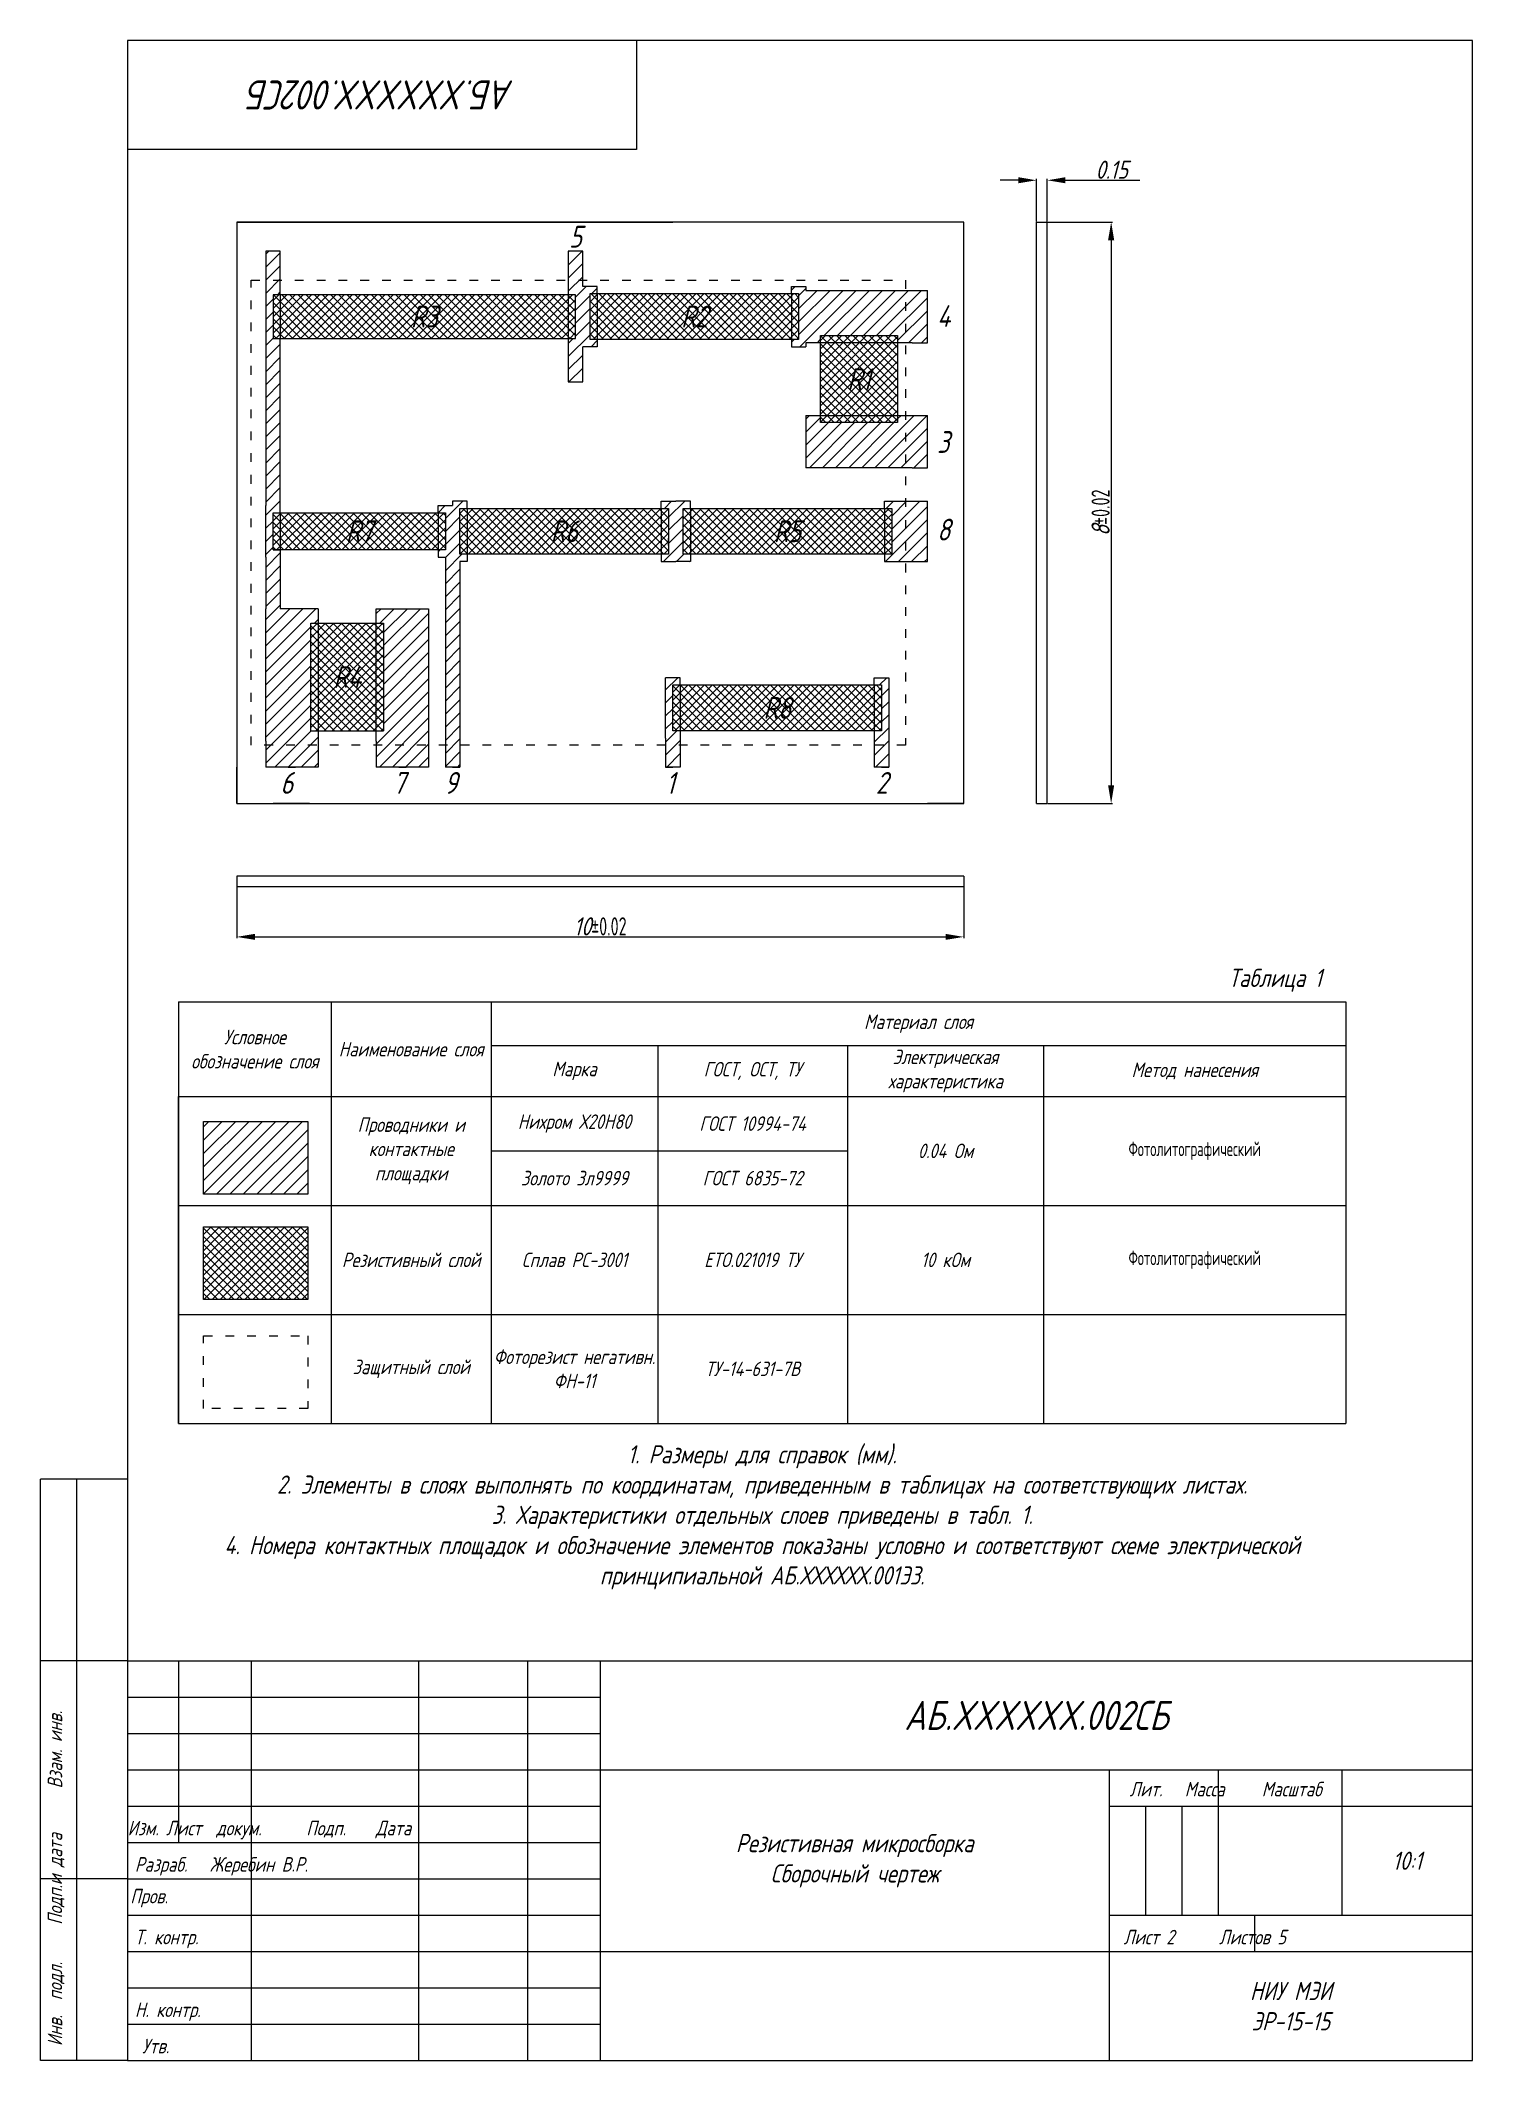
# Model space of a CAD drawing. Header units: millimetres. Extents: x 1007 to 2120, y -18 to 495.
# Drawn here: x 1690.1 to 1887.1, y -17.6 to 260.4 of the extents above; entities that cross this region are included whole.
import ezdxf

# ---------------------------------------------------------------- set-up
doc = ezdxf.new("R2010")
doc.units = ezdxf.units.MM
doc.linetypes.add('ACAD_ISO03W100', pattern=[30, 12, -18])
doc.layers.add('q', color=7, linetype='Continuous')
doc.layers.add('рамка', color=7, linetype='Continuous')
doc.styles.add('2', font='gostwnd4.shx', dxfattribs={"oblique": 15, "height": 2})
doc.styles.add('2.5', font='gostwnd4.shx', dxfattribs={"oblique": 15, "height": 2.5})
doc.styles.add('STYLE1', font='gostwnd4.shx', dxfattribs={"oblique": 15, "height": 2.5})
doc.styles.add('ЕСКД', font='eskd15.shx', dxfattribs={"width": 0.8})
doc.dimstyles.get("Standard").update_dxf_attribs({"dimtxt": 0.5, "dimasz": 2.5, "dimexe": 0.18, "dimexo": 0.0625, "dimgap": 0.2, "dimtad": 1, "dimtoh": 1, "dimdec": 4, "dimzin": 0, "dimdsep": 46, "dimtxsty": 'STYLE1', "dimcen": 2.5, "dimadec": 0, "dimazin": 0, "dimtfac": 1, "dimtdec": 4, "dimtofl": 0, "dimtmove": 0, "dimatfit": 3, "dimfxl": 1, "dimtolj": 1, "dimtzin": 0, "dimarcsym": 0})

msp = doc.modelspace()

# ---------------------------------------------------------------- texts
at = {"style": 'STYLE1', "oblique": 15}
msp.add_text('Инв.  подл.     Подп.и дата      Взам. инв. ', height=2, rotation=90, dxfattribs=at).set_placement((1693.09671, -15.57305))
for s, p in [('Лит.   Масса     Масштаб', (1839.91517, 18.7896)), ('Изм. Лист  докум.      Подп.    Дата', (1702.09671, 13.42695)), ('Разраб.   Жеребин В.Р.', (1703.09671, 8.42695)), ('Пров.               ', (1702.45636, 4.06082)), ('Т. контр.  ', (1703.09671, -1.57305)), ('Лист 2      Листов 5', (1839.09671, -1.57305)), ('Н. контр.  ', (1703.09671, -11.57305)), ('Утв.      ', (1704.09671, -16.57305))]:
    msp.add_text(s, height=2, dxfattribs=at).set_placement(p)
at = {"color": 0, "insert": (1737.09671, 252.92695), "char_height": 4, "width": 70, "attachment_point": 5, "rotation": 180, "style": '2'}
msp.add_mtext('{\\C7;АБ.XXXXXX.002СБ}', dxfattribs=at)
at = {"color": 0, "style": '2.5'}
for s, insert, char_height, width, attachment_point in [('{\\C7;5}', (1762.81357, 234.91752), 3, 2.7050721, 1), ('{\\C7;R3}', (1742.89671, 222.42695), 3, 41.6, 5), ('{\\C7;R2}', (1780.04671, 222.42695), 3, 28.7, 5), ('{\\C7;4}', (1813.4261, 223.99259), 3, 2.7050721, 1), ('{\\C7;R1}', (1802.69671, 213.82695), 3, 10.6, 5), ('{\\C7;3}', (1813.4261, 206.65812), 3, 2.7050721, 1), ('{\\C7;8}', (1813.4261, 194.60519), 3, 2.7050721, 1), ('{\\C7;R7}', (1733.94671, 192.87695), 3, 23.7, 5), ('{\\C7;R6}', (1762.14671, 192.87695), 3, 28.7, 5), ('{\\C7;R5}', (1792.84671, 192.87695), 3, 28.7, 5), ('{\\C7;R4}', (1732.29671, 172.82695), 3, 10, 5), ('{\\C7;R8}', (1791.44671, 168.57695), 3, 28.7, 5), ('{\\C7;6}', (1723.09534, 159.74898), 3, 2.7050721, 1), ('{\\C7;7}', (1738.58558, 159.74898), 3, 2.7050721, 1), ('{\\C7;9}', (1745.6547, 159.74898), 3, 2.7050721, 1), ('{\\C7;1}', (1776.13055, 159.74898), 3, 2.7050721, 1), ('{\\C7;2}', (1805.00893, 159.74898), 3, 2.7050721, 1), ('{\\C7;АБ.XXXXXX.002СБ}', (1827.09671, 29.92695), 4, 120, 5)]:
    msp.add_mtext(s, dxfattribs=dict(at, insert=insert, char_height=char_height, width=width, attachment_point=attachment_point))
for s, insert, char_height, width, attachment_point, style in [('Таблица 1', (1859.94299, 132.67118), 2.5, 19.9614445, 2, 'STYLE1'), ('Материал слоя', (1810.88854, 125.11457), 2, 117.5836574, 5, 'STYLE1'), ('Условное обозначение слоя ', (1719.59671, 121.61457), 2, 21, 5, 'STYLE1'), ('Наименование слоя', (1741.09671, 121.61457), 2, 22, 5, 'STYLE1'), ('Марка', (1763.55672, 118.61457), 2, 22.9200124, 5, 'STYLE1'), ('ГОСТ, ОСТ, ТУ', (1788.05672, 118.61457), 2, 26.0799876, 5, 'STYLE1'), ('Электрическая характеристика', (1814.59671, 118.61457), 2, 27, 5, 'STYLE1'), ('Метод нанесения', (1848.88854, 118.61457), 2, 41.5836574, 5, 'STYLE1'), ('Проводники и контактные площадки', (1741.09671, 107.61457), 2, 22, 5, 'STYLE1'), ('Нихром Х20Н80', (1763.55672, 111.36457), 2, 22.9200124, 5, 'STYLE1'), ('ГОСТ 10994-74', (1788.05672, 111.36457), 2, 26.0799876, 5, 'STYLE1'), ('0.04 Ом', (1814.59671, 107.61457), 2, 27, 5, 'STYLE1'), ('Фотолитографический', (1848.87942, 107.61457), 2, 41.5654235, 5, 'ЕСКД'), ('Золото 3л9999', (1763.55672, 103.86457), 2, 22.9200124, 5, 'STYLE1'), ('ГОСТ 6835-72', (1788.05672, 103.86457), 2, 26.0799876, 5, 'STYLE1'), ('Резистивный слой', (1741.09671, 92.61457), 2, 22, 5, 'STYLE1'), ('Сплав РС-3001', (1763.55672, 92.61457), 2, 22.9200124, 5, 'STYLE1'), ('ЕТО.021019 ТУ', (1788.05672, 92.61457), 2, 26.0799876, 5, 'STYLE1'), ('10 кОм', (1814.59671, 92.61457), 2, 27, 5, 'STYLE1'), ('Фотолитографический', (1848.87942, 92.61457), 2, 41.5654235, 5, 'ЕСКД'), ('Защитный слой', (1741.09671, 77.61457), 2, 22, 5, 'STYLE1'), ('Фоторезист негативн. ФН-11', (1763.55672, 77.61457), 2, 22.9200124, 5, 'STYLE1'), ('ТУ-14-631-7В', (1788.05672, 77.61457), 2, 26.0799876, 5, 'STYLE1'), ('1. Размеры для справок (мм).\\P2. Элементы в слоях выполнять по координатам, приведенным в таблицах на соответствующих листах.\\P3. Характеристики отдельных слоев приведены в табл. 1.\\P4. Номера контактных площадок и обозначение элементов показаны условно и соответствуют схеме электрической принципиальной АБ.ХХХХХХ.001ЭЗ.', (1789.37211, 67.11457), 2.5, 160.5507888, 2, 'STYLE1'), ('Резистивная микросборка\\PСборочный чертеж', (1802.09671, 9.92695), 2.5, 70, 5, 'STYLE1'), ('\\pt7.5;10:1', (1878.09671, 9.92695), 2.5, 18, 5, 'STYLE1'), ('НИУ МЭИ\\P\\pt7.5;ЭР-15-15', (1862.09671, -10.07305), 2.5, 50, 5, 'STYLE1')]:
    msp.add_mtext(s, dxfattribs=dict(insert=insert, char_height=char_height, width=width, attachment_point=attachment_point, style=style))

# ---------------------------------------------------------------- blocks, each defined once
blk = doc.blocks.new('*D24')
at = {"layer": 'Defpoints', "color": 0, "ltscale": 100, "transparency": 16777216}
for p in [(1828.6, 241.18), (1827.1, 235.43), (1828.6, 235.43)]:
    blk.add_point(p, dxfattribs=at)
at = {"layer": 'рамка', "color": 0, "lineweight": -2, "ltscale": 100, "transparency": 16777216}
for p, q in [((1824.6, 241.18), (1822.1, 241.18)), ((1827.1, 235.49), (1827.1, 241.36)), ((1828.6, 235.49), (1828.6, 241.36)), ((1831.1, 241.18), (1841.32, 241.18))]:
    blk.add_line(p, q, dxfattribs=at)
at = {"layer": 'рамка', "color": 0, "ltscale": 100, "transparency": 16777216}
for points in [[(1824.6, 241.6), (1824.6, 240.76), (1827.1, 241.18)], [(1831.1, 241.6), (1831.1, 240.76), (1828.6, 241.18)]]:
    blk.add_solid(points, dxfattribs=at)
at = {"layer": 'рамка', "color": 0, "ltscale": 100, "transparency": 16777216, "insert": (1837.46, 242.63), "char_height": 2.5, "attachment_point": 5, "style": 'STYLE1'}
blk.add_mtext('\\A1;0.15', dxfattribs=at)
blk = doc.blocks.new('*D25')
at = {"layer": 'Defpoints', "color": 0, "ltscale": 100, "transparency": 16777216}
for p in [(1828.6, 235.43), (1828.6, 155.43), (1837.38, 155.43)]:
    blk.add_point(p, dxfattribs=at)
at = {"layer": 'рамка', "color": 0, "lineweight": -2, "ltscale": 100, "transparency": 16777216}
for p, q in [((1828.66, 235.43), (1837.56, 235.43)), ((1837.38, 232.93), (1837.38, 157.93)), ((1828.66, 155.43), (1837.56, 155.43))]:
    blk.add_line(p, q, dxfattribs=at)
at = {"layer": 'рамка', "color": 0, "ltscale": 100, "transparency": 16777216}
for points in [[(1836.96, 232.93), (1837.8, 232.93), (1837.38, 235.43)], [(1836.96, 157.93), (1837.8, 157.93), (1837.38, 155.43)]]:
    blk.add_solid(points, dxfattribs=at)
at = {"layer": 'рамка', "color": 0, "ltscale": 100, "transparency": 16777216, "insert": (1835.93, 195.43), "char_height": 2.5, "attachment_point": 5, "rotation": 90, "style": 'STYLE1'}
blk.add_mtext('\\A1;8{\\A0;\\Feskd15|c204;\\Q0;\\W0.8;%%P0.02}', dxfattribs=at)
blk = doc.blocks.new('*D26')
at = {"layer": 'Defpoints', "color": 0, "ltscale": 100, "transparency": 16777216}
for p in [(1717.1, 145.43), (1817.1, 145.43), (1817.1, 137.06)]:
    blk.add_point(p, dxfattribs=at)
at = {"layer": 'рамка', "color": 0, "lineweight": -2, "ltscale": 100, "transparency": 16777216}
for p, q in [((1717.1, 145.36), (1717.1, 136.88)), ((1817.1, 145.36), (1817.1, 136.88)), ((1719.6, 137.06), (1814.6, 137.06))]:
    blk.add_line(p, q, dxfattribs=at)
at = {"layer": 'рамка', "color": 0, "ltscale": 100, "transparency": 16777216}
for points in [[(1719.6, 137.48), (1719.6, 136.65), (1717.1, 137.06)], [(1814.6, 137.48), (1814.6, 136.65), (1817.1, 137.06)]]:
    blk.add_solid(points, dxfattribs=at)
at = {"layer": 'рамка', "color": 0, "ltscale": 100, "transparency": 16777216, "insert": (1767.1, 138.51), "char_height": 2.5, "attachment_point": 5, "style": 'STYLE1'}
blk.add_mtext('\\A1;10{\\A0;\\Feskd15|c204;\\Q0;\\W0.8;%%P0.02}', dxfattribs=at)

# ---------------------------------------------------------------- dimensions: what is measured, and where the dimension line sits
at = {"layer": 'рамка', "ltscale": 100}
dim = msp.add_linear_dim(base=(1828.59671, 241.18015), p1=(1827.09671, 235.42695), p2=(1828.59671, 235.42695), text='0.15', dimstyle='Standard', dxfattribs=at)
dim.commit()
dim.dimension.update_dxf_attribs({"geometry": '*D24', "text_midpoint": (1837.46071, 242.63015)})
dim = msp.add_linear_dim(base=(1837.38026, 155.42695), p1=(1828.59671, 235.42695), p2=(1828.59671, 155.42695), angle=90, text='8{\\A0;\\Feskd15|c204;\\Q0;\\W0.8;%%P0.02}', dimstyle='Standard', dxfattribs=at)
dim.commit()
dim.dimension.update_dxf_attribs({"geometry": '*D25', "text_midpoint": (1835.93026, 195.42695)})
dim = msp.add_linear_dim(base=(1817.09671, 137.06267), p1=(1717.09671, 145.42695), p2=(1817.09671, 145.42695), text='10{\\A0;\\Feskd15|c204;\\Q0;\\W0.8;%%P0.02}', dimstyle='Standard', dxfattribs=at)
dim.commit()
dim.dimension.update_dxf_attribs({"geometry": '*D26', "text_midpoint": (1767.09671, 137.06267), "dimtype": 160})

# ---------------------------------------------------------------- hatches: boundary and pattern name
at = {"layer": 'рамка', "ltscale": 100, "transparency": 33554457}
h = msp.add_hatch(dxfattribs=at)
h.set_pattern_fill('ANSI31', color=256, scale=0.4)
h.set_pattern_definition([(45, (-15, 0), (-0.8980256, 0.8980256), [])])
h.paths.add_polyline_path([(1723.09671, 213.42695), (1723.09671, 219.42695), (1722.09671, 219.42695), (1722.09671, 225.42695), (1723.09671, 225.42695), (1723.09671, 231.42695), (1722.09671, 231.42695), (1721.09671, 231.42695), (1721.09671, 213.42695), (1721.09671, 196.42695), (1721.09671, 189.32695), (1721.09671, 182.22695), (1721.09671, 164.00707), (1721.09671, 160.42695), (1728.29671, 160.42695), (1728.29671, 164.00707), (1728.29671, 165.42695), (1727.29671, 165.42695), (1727.29671, 180.22695), (1728.29671, 180.22695), (1728.29671, 182.22695), (1723.09671, 182.22695), (1723.09671, 189.32695), (1723.09671, 190.32695), (1722.09671, 190.32695), (1722.09671, 195.42695), (1723.09671, 195.42695), (1723.09671, 196.42695)])
h.paths.add_polyline_path([(1743.49671, 182.22695), (1736.29671, 182.22695), (1736.29671, 180.22695), (1737.29671, 180.22695), (1737.29671, 165.42695), (1736.29671, 165.42695), (1736.29671, 164.00707), (1736.29671, 160.42695), (1743.49671, 160.42695), (1743.49671, 164.00707)])
h.paths.add_polyline_path([(1747.79671, 188.72695), (1748.79671, 188.72695), (1748.79671, 189.72695), (1747.79671, 189.72695), (1747.79671, 196.02695), (1748.79671, 196.02695), (1748.79671, 197.02695), (1746.79671, 197.02695), (1746.79671, 196.42695), (1744.79671, 196.42695), (1744.79671, 195.42695), (1745.79671, 195.42695), (1745.79671, 190.32695), (1744.79671, 190.32695), (1744.79671, 189.32695), (1745.79671, 189.32695), (1745.79671, 160.42695), (1747.79671, 160.42695)])
h.paths.add_polyline_path([(1778.49671, 196.02695), (1779.49671, 196.02695), (1779.49671, 197.02695), (1777.49671, 197.02695), (1775.49671, 197.02695), (1775.49671, 196.02695), (1776.49671, 196.02695), (1776.49671, 189.72695), (1775.49671, 189.72695), (1775.49671, 188.72695), (1777.49671, 188.72695), (1779.49671, 188.72695), (1779.49671, 189.72695), (1778.49671, 189.72695)])
h.paths.add_polyline_path([(1776.09671, 160.42695), (1778.09671, 160.42695), (1778.09671, 164.42695), (1778.09671, 165.42695), (1777.09671, 165.42695), (1777.09671, 171.72695), (1778.09671, 171.72695), (1778.09671, 172.72695), (1776.09671, 172.72695), (1776.09671, 164.42695)])
h.paths.add_polyline_path([(1806.79671, 164.42695), (1806.79671, 172.72695), (1804.79671, 172.72695), (1804.79671, 171.72695), (1805.79671, 171.72695), (1805.79671, 165.42695), (1804.79671, 165.42695), (1804.79671, 164.42695), (1804.79671, 160.42695), (1806.79671, 160.42695)])
h.paths.add_polyline_path([(1807.19671, 189.72695), (1806.19671, 189.72695), (1806.19671, 188.72695), (1808.19671, 188.72695), (1809.99671, 188.72695), (1812.09671, 188.72695), (1812.09671, 197.02695), (1809.99671, 197.02695), (1808.19671, 197.02695), (1806.19671, 197.02695), (1806.19671, 196.02695), (1807.19671, 196.02695)])
h.paths.add_polyline_path([(1809.99671, 201.62695), (1812.09671, 201.62695), (1812.09671, 208.82695), (1809.99671, 208.82695), (1807.99671, 208.82695), (1807.99671, 207.82695), (1797.39671, 207.82695), (1797.39671, 208.82695), (1795.39671, 208.82695), (1795.39671, 201.62695)])
h.paths.add_polyline_path([(1762.69671, 213.42695), (1764.69671, 213.42695), (1764.69671, 218.27695), (1766.69671, 218.27695), (1766.69671, 219.27695), (1765.69671, 219.27695), (1765.69671, 225.57695), (1766.69671, 225.57695), (1766.69671, 226.57695), (1764.69671, 226.57695), (1764.69671, 231.42695), (1763.69671, 231.42695), (1762.69671, 231.42695), (1762.69671, 225.42695), (1763.69671, 225.42695), (1763.69671, 219.42695), (1762.69671, 219.42695)])
h.paths.add_polyline_path([(1807.99671, 219.82695), (1807.99671, 218.82695), (1809.99671, 218.82695), (1812.09671, 218.82695), (1812.09671, 226.02695), (1809.99671, 226.02695), (1795.39671, 226.02695), (1795.39671, 226.57695), (1793.39671, 226.57695), (1793.39671, 225.57695), (1794.39671, 225.57695), (1794.39671, 219.27695), (1793.39671, 219.27695), (1793.39671, 218.27695), (1795.39671, 218.27695), (1795.39671, 218.82695), (1797.39671, 218.82695), (1797.39671, 219.82695)])
h = msp.add_hatch(dxfattribs=at)
h.set_pattern_fill('ANSI37', color=256, scale=0.25)
h.paths.add_polyline_path([(1723.09671, 225.42695), (1722.09671, 225.42695), (1722.09671, 219.42695), (1723.09671, 219.42695)])
h.paths.add_polyline_path([(1762.69671, 225.42695), (1723.09671, 225.42695), (1723.09671, 219.42695), (1762.69671, 219.42695)])
h.paths.add_polyline_path([(1763.69671, 225.42695), (1762.69671, 225.42695), (1762.69671, 219.42695), (1763.69671, 219.42695)])
h.paths.add_polyline_path([(1766.69671, 225.57695), (1765.69671, 225.57695), (1765.69671, 219.27695), (1766.69671, 219.27695)])
h.paths.add_polyline_path([(1793.39671, 225.57695), (1766.69671, 225.57695), (1766.69671, 219.27695), (1793.39671, 219.27695)])
h.paths.add_polyline_path([(1794.39671, 225.57695), (1793.39671, 225.57695), (1793.39671, 219.27695), (1794.39671, 219.27695)])
h.paths.add_polyline_path([(1807.99671, 218.82695), (1797.39671, 218.82695), (1797.39671, 208.82695), (1807.99671, 208.82695)])
h.paths.add_polyline_path([(1807.99671, 219.82695), (1797.39671, 219.82695), (1797.39671, 218.82695), (1807.99671, 218.82695)])
h.paths.add_polyline_path([(1807.99671, 208.82695), (1797.39671, 208.82695), (1797.39671, 207.82695), (1807.99671, 207.82695)])
h.paths.add_polyline_path([(1807.19671, 196.02695), (1806.19671, 196.02695), (1806.19671, 189.72695), (1807.19671, 189.72695)])
h.paths.add_polyline_path([(1806.19671, 196.02695), (1779.49671, 196.02695), (1779.49671, 189.72695), (1806.19671, 189.72695)])
h.paths.add_polyline_path([(1779.49671, 196.02695), (1778.49671, 196.02695), (1778.49671, 189.72695), (1779.49671, 189.72695)])
h.paths.add_polyline_path([(1776.49671, 196.02695), (1775.49671, 196.02695), (1775.49671, 189.72695), (1776.49671, 189.72695)])
h.paths.add_polyline_path([(1775.49671, 196.02695), (1748.79671, 196.02695), (1748.79671, 189.72695), (1775.49671, 189.72695)])
h.paths.add_polyline_path([(1748.79671, 196.02695), (1747.79671, 196.02695), (1747.79671, 189.72695), (1748.79671, 189.72695)])
h.paths.add_polyline_path([(1745.79671, 195.42695), (1744.79671, 195.42695), (1744.79671, 190.32695), (1745.79671, 190.32695)])
h.paths.add_polyline_path([(1744.79671, 195.42695), (1723.09671, 195.42695), (1723.09671, 190.32695), (1744.79671, 190.32695)])
h.paths.add_polyline_path([(1723.09671, 195.42695), (1722.09671, 195.42695), (1722.09671, 190.32695), (1723.09671, 190.32695)])
h.paths.add_polyline_path([(1728.29671, 180.22695), (1727.29671, 180.22695), (1727.29671, 165.42695), (1728.29671, 165.42695)])
h.paths.add_polyline_path([(1736.29671, 180.22695), (1728.29671, 180.22695), (1728.29671, 165.42695), (1736.29671, 165.42695)])
h.paths.add_polyline_path([(1737.29671, 180.22695), (1736.29671, 180.22695), (1736.29671, 165.42695), (1737.29671, 165.42695)])
h.paths.add_polyline_path([(1778.09671, 171.72695), (1777.09671, 171.72695), (1777.09671, 165.42695), (1778.09671, 165.42695)])
h.paths.add_polyline_path([(1804.79671, 171.72695), (1778.09671, 171.72695), (1778.09671, 165.42695), (1804.79671, 165.42695)])
h.paths.add_polyline_path([(1805.79671, 171.72695), (1804.79671, 171.72695), (1804.79671, 165.42695), (1805.79671, 165.42695)])
h.paths.add_polyline_path([(1739.1221, 220.2025), (1745.6221, 220.2025), (1746.81418, 224.65139), (1740.31418, 224.65139)], flags=24)
h.paths.add_polyline_path([(1776.34866, 220.2025), (1782.84866, 220.2025), (1784.04074, 224.65139), (1777.54074, 224.65139)], flags=24)
h.paths.add_polyline_path([(1799.49353, 211.6025), (1804.70782, 211.6025), (1805.89989, 216.05139), (1800.68561, 216.05139)], flags=24)
h.paths.add_polyline_path([(1789.14353, 190.6525), (1795.64353, 190.6525), (1796.83561, 195.10139), (1790.33561, 195.10139)], flags=24)
h.paths.add_polyline_path([(1758.50095, 190.6525), (1764.85809, 190.6525), (1766.05017, 195.10139), (1759.69303, 195.10139)], flags=24)
h.paths.add_polyline_path([(1730.10067, 190.6525), (1736.60067, 190.6525), (1737.79275, 195.10139), (1731.29275, 195.10139)], flags=24)
h.paths.add_polyline_path([(1728.6472, 170.6025), (1735.29005, 170.6025), (1736.48213, 175.05139), (1729.83927, 175.05139)], flags=9)
h.paths.add_polyline_path([(1787.72952, 166.3525), (1794.22952, 166.3525), (1795.4216, 170.80139), (1788.9216, 170.80139)], flags=24)
h = msp.add_hatch(dxfattribs=at)
h.set_pattern_fill('ANSI31', color=256, scale=0.41)
h.paths.add_polyline_path([(1726.88547, 111.64571), (1712.54963, 111.64571), (1712.54963, 101.64571), (1726.88547, 101.64571)])
h = msp.add_hatch(dxfattribs=at)
h.set_pattern_fill('ANSI37', color=256, scale=0.25)
h.paths.add_polyline_path([(1726.88547, 97.15798), (1712.54963, 97.15798), (1712.54963, 87.15798), (1726.88547, 87.15798)])

# ---------------------------------------------------------------- linework, layer by layer
for p, q in [((1702.09671, 260.42695), (1702.09671, 260.42695)), ((1772.09671, 260.42695), (1772.09671, 245.42695)), ((1772.09671, 245.42695), (1702.09671, 245.42695)), ((1702.09671, 245.42695), (1702.09671, 232.42695)), ((1709.09671, 128.11457), (1709.09671, 74.88504)), ((1709.09671, 128.11457), (1869.68037, 128.11457)), ((1730.09671, 128.11457), (1730.09671, 74.88504)), ((1752.09671, 128.11457), (1752.09671, 74.88504)), ((1869.68037, 128.11457), (1869.68037, 74.88504)), ((1752.09671, 122.11457), (1869.68037, 122.11457)), ((1775.01672, 122.11457), (1775.01672, 74.88504)), ((1801.09671, 122.11457), (1801.09671, 74.88504)), ((1828.09671, 122.11457), (1828.09671, 74.88504)), ((1709.09671, 115.11457), (1869.68425, 115.11457)), ((1709.09671, 100.11457), (1709.09671, 115.11457)), ((1709.09671, 100.11457), (1869.66214, 100.11457)), ((1709.09671, 85.11457), (1709.09671, 100.11457)), ((1709.09671, 85.11457), (1869.67888, 85.11457)), ((1709.09671, 70.11457), (1709.09671, 85.11457)), ((1709.09671, 70.11457), (1869.6475, 70.11457)), ((1709.09671, 70.11457), (1709.09671, 70.11457)), ((1690.09671, -17.57305), (1690.09671, 62.42695)), ((1702.09671, 62.42695), (1690.09671, 62.42695)), ((1695.09671, -17.57305), (1695.09671, 62.42695)), ((1702.09671, 37.42695), (1690.09671, 37.42695)), ((1702.09671, 37.42695), (1887.09671, 37.42695)), ((1709.09671, 37.42695), (1709.09671, 12.42695)), ((1719.09671, 37.42695), (1719.09671, -17.57305)), ((1742.09671, 37.42695), (1742.09671, -17.57305)), ((1757.09671, 37.42695), (1757.09671, -17.57305)), ((1767.09671, 37.42695), (1767.09671, -17.57305)), ((1702.09671, 32.42695), (1767.09671, 32.42695)), ((1702.09671, 27.42695), (1767.09671, 27.42695)), ((1702.09671, 22.42695), (1767.09671, 22.42695)), ((1767.09671, 22.42695), (1887.09671, 22.42695)), ((1837.09671, 22.42695), (1837.09671, -17.57305)), ((1852.09671, 22.42695), (1852.09671, 2.42695)), ((1869.09671, 22.42695), (1869.09671, 2.42695)), ((1702.09671, 17.42695), (1767.09671, 17.42695)), ((1837.09671, 17.42695), (1887.09671, 17.42695)), ((1842.09671, 17.42695), (1842.09671, 2.42695)), ((1847.09671, 17.42695), (1847.09671, 2.42695)), ((1702.09671, 12.42695), (1767.09671, 12.42695)), ((1702.09671, 7.42695), (1690.09671, 7.42695)), ((1702.09671, 7.42695), (1767.09671, 7.42695)), ((1702.09671, 2.42695), (1767.09671, 2.42695)), ((1837.09671, 2.42695), (1887.09671, 2.42695)), ((1857.09671, 2.42695), (1857.09671, -2.57305)), ((1702.09671, -2.57305), (1767.09671, -2.57305)), ((1767.09671, -2.57305), (1887.09671, -2.57305)), ((1702.09671, -7.57305), (1767.09671, -7.57305)), ((1702.09671, -12.57305), (1767.09671, -12.57305)), ((1702.09671, -17.57305), (1690.09671, -17.57305))]:
    msp.add_line(p, q)
msp.add_lwpolyline([(1702.09671, -17.57305), (1887.09671, -17.57305), (1887.09671, 260.42695), (1702.09671, 260.42695)], close=True)
at = {"color": 0, "linetype": 'ACAD_ISO03W100', "ltscale": 0.1}
for points in [[(1719.09671, 227.42695), (1809.09671, 227.42695), (1809.09671, 163.42695), (1719.09671, 163.42695)], [(1712.54963, 82.15798), (1726.88547, 82.15798), (1726.88578, 72.15798), (1712.54993, 72.15798)]]:
    msp.add_lwpolyline(points, close=True, dxfattribs=at)
at = {"color": 0}
for points in [[(1712.54963, 111.64571), (1726.88547, 111.64571), (1726.88547, 101.64571), (1712.54963, 101.64571)], [(1712.54963, 97.15798), (1726.88547, 97.15798), (1726.88547, 87.15798), (1712.54963, 87.15798)]]:
    msp.add_lwpolyline(points, close=True, dxfattribs=at)
at = {"layer": 'q', "color": 0}
for p, q in [((1712.54963, 101.64571), (1712.54963, 111.64571)), ((1709.09671, 74.9998), (1709.09671, 70.11457)), ((1730.09671, 74.88504), (1730.09671, 70.11457)), ((1752.09671, 74.88504), (1752.09671, 70.11457)), ((1775.01672, 74.88504), (1775.01672, 70.11457)), ((1801.09671, 74.88504), (1801.09671, 70.11457)), ((1828.09671, 74.88504), (1828.09671, 70.11457)), ((1869.68037, 74.88504), (1869.6475, 70.11457))]:
    msp.add_line(p, q, dxfattribs=at)
at = {"layer": 'рамка', "ltscale": 100}
for p, q in [((1717.09671, 235.42695), (1721.09671, 235.42695)), ((1717.09671, 235.42695), (1717.09671, 231.42695)), ((1717.09671, 235.42695), (1719.09671, 235.42695)), ((1717.09671, 235.42695), (1717.09671, 233.42695)), ((1717.09671, 235.42695), (1777.09671, 235.42695)), ((1717.09671, 235.42695), (1717.09671, 185.42695)), ((1717.09671, 235.42695), (1722.09671, 235.42695)), ((1717.09671, 235.42695), (1717.09671, 230.42695)), ((1717.09671, 235.42695), (1717.09671, 230.42695)), ((1717.09671, 235.42695), (1717.09671, 185.42695)), ((1827.09671, 155.42695), (1827.09671, 235.42695)), ((1827.09671, 235.42695), (1828.59671, 235.42695)), ((1828.59671, 155.42695), (1828.59671, 235.42695)), ((1722.09671, 231.42695), (1721.09671, 231.42695)), ((1721.09671, 231.42695), (1721.09671, 213.42695)), ((1723.09671, 231.42695), (1722.09671, 231.42695)), ((1723.09671, 225.42695), (1723.09671, 231.42695)), ((1763.69671, 231.42695), (1762.69671, 231.42695)), ((1762.69671, 231.42695), (1762.69671, 225.42695)), ((1764.69671, 231.42695), (1763.69671, 231.42695)), ((1764.69671, 226.57695), (1764.69671, 231.42695)), ((1723.09671, 225.42695), (1723.09671, 219.42695)), ((1762.69671, 225.42695), (1762.69671, 219.42695)), ((1766.69671, 226.57695), (1764.69671, 226.57695)), ((1766.69671, 225.57695), (1766.69671, 226.57695)), ((1766.69671, 225.57695), (1766.69671, 219.27695)), ((1793.39671, 225.57695), (1793.39671, 226.57695)), ((1793.39671, 226.57695), (1795.39671, 226.57695)), ((1793.39671, 225.57695), (1793.39671, 219.27695)), ((1795.39671, 226.57695), (1795.39671, 226.02695)), ((1795.39671, 226.02695), (1809.99671, 226.02695)), ((1809.99671, 226.02695), (1812.09671, 226.02695)), ((1812.09671, 218.82695), (1812.09671, 226.02695)), ((1807.99671, 219.82695), (1807.99671, 218.82695)), ((1723.09671, 213.42695), (1723.09671, 219.42695)), ((1762.69671, 219.42695), (1762.69671, 213.42695)), ((1766.69671, 218.27695), (1764.69671, 218.27695)), ((1764.69671, 213.42695), (1764.69671, 218.27695)), ((1766.69671, 219.27695), (1766.69671, 218.27695)), ((1793.39671, 219.27695), (1793.39671, 218.27695)), ((1793.39671, 218.27695), (1795.39671, 218.27695)), ((1809.99671, 218.82695), (1795.39671, 218.82695)), ((1795.39671, 218.82695), (1795.39671, 218.27695)), ((1809.99671, 218.82695), (1812.09671, 218.82695)), ((1721.09671, 213.42695), (1721.09671, 196.42695)), ((1723.09671, 196.42695), (1723.09671, 213.42695)), ((1762.69671, 213.42695), (1764.69671, 213.42695)), ((1795.39671, 208.82695), (1809.99671, 208.82695)), ((1795.39671, 208.82695), (1795.39671, 201.62695)), ((1807.99671, 208.82695), (1809.99671, 208.82695)), ((1809.99671, 208.82695), (1812.09671, 208.82695)), ((1812.09671, 201.62695), (1812.09671, 208.82695)), ((1809.99671, 201.62695), (1795.39671, 201.62695)), ((1809.99671, 201.62695), (1812.09671, 201.62695)), ((1721.09671, 189.32695), (1721.09671, 196.42695)), ((1723.09671, 195.42695), (1723.09671, 196.42695)), ((1723.09671, 195.42695), (1723.09671, 190.32695)), ((1744.79671, 195.42695), (1744.79671, 196.42695)), ((1744.79671, 196.42695), (1746.79671, 196.42695)), ((1744.79671, 195.42695), (1744.79671, 190.32695)), ((1748.79671, 197.02695), (1746.79671, 197.02695)), ((1746.79671, 197.02695), (1746.79671, 196.42695)), ((1748.79671, 196.02695), (1748.79671, 197.02695)), ((1748.79671, 196.02695), (1748.79671, 189.72695)), ((1775.49671, 196.02695), (1775.49671, 197.02695)), ((1775.49671, 197.02695), (1777.49671, 197.02695)), ((1775.49671, 196.02695), (1775.49671, 189.72695)), ((1779.49671, 197.02695), (1777.49671, 197.02695)), ((1779.49671, 196.02695), (1779.49671, 197.02695)), ((1779.49671, 196.02695), (1779.49671, 189.72695)), ((1806.19671, 196.02695), (1806.19671, 197.02695)), ((1806.19671, 197.02695), (1808.19671, 197.02695)), ((1806.19671, 196.02695), (1806.19671, 189.72695)), ((1808.19671, 197.02695), (1809.99671, 197.02695)), ((1809.99671, 197.02695), (1812.09671, 197.02695)), ((1812.09671, 188.72695), (1812.09671, 197.02695)), ((1776.49671, 190.92695), (1776.49671, 191.92695)), ((1721.09671, 189.32695), (1721.09671, 182.22695)), ((1722.09671, 190.32695), (1723.09671, 190.32695)), ((1723.09671, 190.32695), (1723.09671, 189.32695)), ((1723.09671, 189.32695), (1723.09671, 182.22695)), ((1744.79671, 190.32695), (1744.79671, 189.32695)), ((1745.79671, 190.32695), (1744.79671, 190.32695)), ((1744.79671, 189.32695), (1745.79671, 189.32695)), ((1745.79671, 189.32695), (1745.79671, 160.42695)), ((1747.79671, 190.72695), (1747.79671, 189.72695)), ((1748.79671, 189.72695), (1748.79671, 188.72695)), ((1775.49671, 189.72695), (1775.49671, 188.72695)), ((1779.49671, 189.72695), (1779.49671, 188.72695)), ((1806.19671, 189.72695), (1806.19671, 188.72695)), ((1748.79671, 188.72695), (1747.79671, 188.72695)), ((1747.79671, 188.72695), (1747.79671, 160.42695)), ((1775.49671, 188.72695), (1777.49671, 188.72695)), ((1779.49671, 188.72695), (1777.49671, 188.72695)), ((1806.19671, 188.72695), (1808.19671, 188.72695)), ((1808.19671, 188.72695), (1809.99671, 188.72695)), ((1809.99671, 188.72695), (1812.09671, 188.72695)), ((1721.09671, 164.00707), (1721.09671, 182.22695)), ((1728.29671, 182.22695), (1723.09671, 182.22695)), ((1728.29671, 182.22695), (1728.29671, 164.00707)), ((1736.29671, 164.00707), (1736.29671, 182.22695)), ((1736.29671, 180.22695), (1736.29671, 182.22695)), ((1736.29671, 182.22695), (1743.49671, 182.22695)), ((1743.49671, 182.22695), (1743.49671, 164.00707)), ((1727.29671, 165.42695), (1727.29671, 180.22695)), ((1727.29671, 180.22695), (1737.29671, 180.22695)), ((1737.29671, 180.22695), (1737.29671, 165.42695)), ((1776.09671, 164.42695), (1776.09671, 172.72695)), ((1778.09671, 172.72695), (1776.09671, 172.72695)), ((1778.09671, 171.72695), (1778.09671, 172.72695)), ((1804.79671, 171.72695), (1804.79671, 172.72695)), ((1804.79671, 172.72695), (1806.79671, 172.72695)), ((1806.79671, 172.72695), (1806.79671, 164.42695)), ((1778.09671, 171.72695), (1778.09671, 165.42695)), ((1804.79671, 171.72695), (1804.79671, 165.42695)), ((1727.29671, 165.42695), (1737.29671, 165.42695)), ((1776.09671, 164.42695), (1776.09671, 160.42695)), ((1778.09671, 165.42695), (1778.09671, 164.42695)), ((1778.09671, 164.42695), (1778.09671, 160.42695)), ((1804.79671, 165.42695), (1804.79671, 164.42695)), ((1804.79671, 164.42695), (1804.79671, 160.42695)), ((1806.79671, 164.42695), (1806.79671, 160.42695)), ((1721.09671, 164.00707), (1721.09671, 160.42695)), ((1728.29671, 164.00707), (1728.29671, 160.42695)), ((1736.29671, 164.00707), (1736.29671, 160.42695)), ((1743.49671, 164.00707), (1743.49671, 160.42695)), ((1717.09671, 155.42695), (1717.09671, 160.42695)), ((1717.09671, 155.42695), (1717.09671, 159.42695)), ((1728.29671, 160.42695), (1721.09671, 160.42695)), ((1724.19671, 160.42695), (1725.19671, 160.42695)), ((1743.49671, 160.42695), (1736.29671, 160.42695)), ((1739.39671, 160.42695), (1740.39671, 160.42695)), ((1747.79671, 160.42695), (1745.79671, 160.42695)), ((1746.79671, 160.42695), (1747.79671, 160.42695)), ((1776.09671, 160.42695), (1777.09671, 160.42695)), ((1778.09671, 160.42695), (1776.09671, 160.42695)), ((1806.79671, 160.42695), (1804.79671, 160.42695)), ((1805.79671, 160.42695), (1806.79671, 160.42695)), ((1817.09671, 155.42695), (1817.09671, 160.42695)), ((1717.09671, 155.42695), (1717.09671, 157.42695)), ((1717.09671, 155.42695), (1722.09671, 155.42695)), ((1717.09671, 155.42695), (1722.09671, 155.42695)), ((1727.09671, 155.42695), (1722.09671, 155.42695)), ((1727.09671, 155.42695), (1722.09671, 155.42695)), ((1817.09671, 155.42695), (1812.09671, 155.42695)), ((1827.09671, 155.42695), (1828.59671, 155.42695)), ((1817.09671, 145.42695), (1717.09671, 145.42695)), ((1717.09671, 145.42695), (1717.09671, 143.92695)), ((1817.09671, 145.42695), (1817.09671, 143.92695)), ((1817.09671, 143.92695), (1717.09671, 143.92695)), ((1752.09671, 115.11457), (1752.09671, 107.61457)), ((1752.09671, 107.61457), (1801.09671, 107.61457))]:
    msp.add_line(p, q, dxfattribs=at)
for points in [[(1717.09671, 155.42695), (1817.09671, 155.42695), (1817.09671, 235.42695), (1717.09671, 235.42695)], [(1717.09671, 155.42695), (1817.09671, 155.42695), (1817.09671, 235.42695), (1717.09671, 235.42695)], [(1722.09671, 219.42695), (1763.69671, 219.42695), (1763.69671, 225.42695), (1722.09671, 225.42695)], [(1794.39671, 225.57695), (1794.39671, 219.27695), (1765.69671, 219.27695), (1765.69671, 225.57695)], [(1807.99671, 219.82695), (1807.99671, 207.82695), (1797.39671, 207.82695), (1797.39671, 219.82695)], [(1745.79671, 195.42695), (1745.79671, 190.32695), (1722.09671, 190.32695), (1722.09671, 195.42695)], [(1776.49671, 196.02695), (1776.49671, 189.72695), (1747.79671, 189.72695), (1747.79671, 196.02695)], [(1807.19671, 196.02695), (1807.19671, 189.72695), (1778.49671, 189.72695), (1778.49671, 196.02695)], [(1805.79671, 171.72695), (1805.79671, 165.42695), (1777.09671, 165.42695), (1777.09671, 171.72695)]]:
    msp.add_lwpolyline(points, close=True, dxfattribs=at)

msp.set_redraw_order([(e.dxf.handle, doc.entitydb.next_handle()) for e in msp.query("TEXT MTEXT ATTDEF DIMENSION ARC_DIMENSION")])  # texts and dimensions are drawn at this point

doc.saveas('drawing.dxf')
